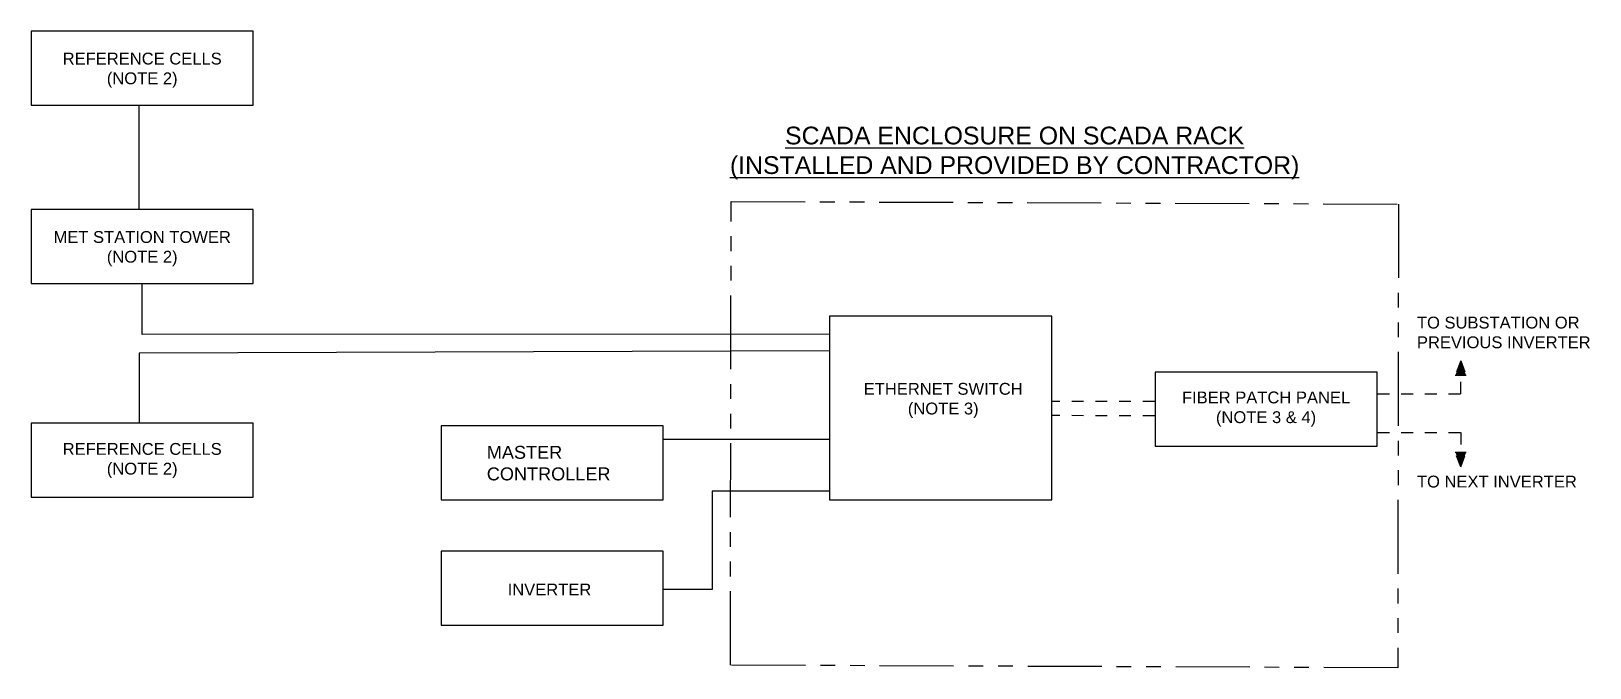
# Model space of a CAD drawing. Header units: feet. Extents: x -17.4 to 31, y -40.9 to 22.6.
# Drawn here: x 6.67 to 19.84, y 14.8 to 20.19 of the extents above; entities that cross this region are included whole.
import ezdxf

# ---------------------------------------------------------------- set-up
doc = ezdxf.new("R2010")
doc.units = ezdxf.units.FT
doc.header["$MEASUREMENT"] = 0
doc.linetypes.add('HIDDEN4', pattern=[0.0935, 0.0625, -0.031])
doc.linetypes.add('PHANTOM2', pattern=[1.25, 0.625, -0.125, 0.125, -0.125, 0.125, -0.125])
for name, color, linetype in [('Border By others', 3, 'PHANTOM2'), ('DEVICES', 5, 'Continuous'), ('E-COMM-ETHR', 191, 'Continuous'), ('E-COMM-SMFB', 131, 'HIDDEN4'), ('G-ANNO-TEXT', 1, 'Continuous')]:
    doc.layers.add(name, color=color, linetype=linetype)
doc.styles.add('NEI-A', font='arial.ttf')

msp = doc.modelspace()

# ---------------------------------------------------------------- texts
at = {"layer": 'G-ANNO-TEXT', "style": 'NEI-A'}
for s, width, gutter_width, heights, insert, char_height, attachment_point in [('REFERENCE CELLS (NOTE 2)', 1.79429, 0.5, [0], (7.612, 19.855), 0.1, 5), ('{\\LSCADA ENCLOSURE ON SCADA RACK\\P(INSTALLED AND PROVIDED BY CONTRACTOR)}', 4.81874, 0, [0.486], (14.979, 18.933), 0.15, 8), ('MET STATION TOWER\\P(NOTE 2)', 1.79429, 0.5, [0.697], (7.612, 18.347), 0.1, 5), ('TO SUBSTATION OR PREVIOUS INVERTER', 2.02965, 0.5, [0], (18.376, 17.504), 0.1, 7), ('ETHERNET SWITCH\\P(NOTE 3)', 1.79429, 0.5, [0], (14.376, 17.064), 0.1, 5), ('FIBER PATCH PANEL\\P(NOTE 3 & 4)', 2.02965, 0.5, [0], (17.102, 16.991), 0.1, 5), ('REFERENCE CELLS (NOTE 2)', 1.79429, 0.5, [0], (7.612, 16.556), 0.1, 5), ('TO NEXT INVERTER', 2.02965, 0.5, [0], (18.376, 16.327), 0.1, 7), ('INVERTER', 1.79429, 0.5, [0], (11.051, 15.466), 0.1, 5)]:
    msp.add_mtext_dynamic_manual_height_columns(s, width=width, gutter_width=gutter_width, heights=heights, dxfattribs=dict(at, insert=insert, char_height=char_height, attachment_point=attachment_point))
at = {"layer": 'G-ANNO-TEXT', "insert": (10.522, 16.387), "char_height": 0.1094, "width": 1.5169, "attachment_point": 7, "style": 'NEI-A'}
msp.add_mtext('MASTER CONTROLLER', dxfattribs=at)

# ---------------------------------------------------------------- blocks, each defined once
blk = doc.blocks.new('arr')
at = {"ltscale": 0.5}
h = blk.add_hatch(color=256, dxfattribs=at)
h.dxf.hatch_style = 1
h.paths.add_polyline_path([(0.046, 0.123), (-0.046, 0.123), (0, 0)])
for p, q in [((0, 0), (-0.046, 0.123)), ((-0.046, 0.123), (0.046, 0.123)), ((0, 0), (0.046, 0.123))]:
    blk.add_line(p, q, dxfattribs=at)

# ---------------------------------------------------------------- linework, layer by layer
at = {"layer": 'Border By others'}
msp.add_lwpolyline([(12.585, 18.746), (18.22, 18.724), (18.214, 14.804), (12.579, 14.827)], close=True, dxfattribs=at)
at = {"layer": 'DEVICES'}
for points in [[(6.674, 19.56), (8.549, 19.56), (8.549, 20.185), (6.674, 20.185)], [(6.674, 18.052), (8.549, 18.052), (8.549, 18.677), (6.674, 18.677)], [(13.417, 16.224), (15.292, 16.224), (15.292, 17.776), (13.417, 17.776)], [(16.165, 16.679), (18.04, 16.679), (18.04, 17.304), (16.165, 17.304)], [(6.674, 16.246), (8.549, 16.246), (8.549, 16.871), (6.674, 16.871)], [(10.137, 16.224), (12.012, 16.224), (12.012, 16.849), (10.137, 16.849)], [(10.137, 15.166), (12.012, 15.166), (12.012, 15.791), (10.137, 15.791)]]:
    msp.add_lwpolyline(points, close=True, dxfattribs=at)
at = {"layer": 'E-COMM-ETHR'}
msp.add_line((7.584, 19.553), (7.584, 18.674), dxfattribs=at)
for points in [[(13.417, 17.623), (7.612, 17.62), (7.612, 18.052)], [(13.417, 17.482), (7.585, 17.465), (7.585, 16.869)], [(13.417, 16.735), (12.012, 16.735)], [(13.417, 16.297), (12.425, 16.297), (12.425, 15.466), (12.012, 15.466)]]:
    msp.add_lwpolyline(points, dxfattribs=at)
at = {"layer": 'E-COMM-SMFB'}
for p, q in [((16.161, 17.056), (15.292, 17.056)), ((16.161, 16.934), (15.295, 16.936))]:
    msp.add_line(p, q, dxfattribs=at)
for points in [[(18.044, 17.12), (18.746, 17.12), (18.746, 17.276)], [(18.044, 16.793), (18.746, 16.793), (18.746, 16.626)]]:
    msp.add_lwpolyline(points, dxfattribs=at)

# ---------------------------------------------------------------- block references
at = {"layer": 'E-COMM-SMFB', "rotation": 180}
msp.add_blockref('arr', (18.746, 17.399), dxfattribs=at)
at = {"layer": 'E-COMM-SMFB'}
msp.add_blockref('arr', (18.746, 16.503), dxfattribs=at)

msp.set_redraw_order([(e.dxf.handle, doc.entitydb.next_handle()) for e in msp.query("TEXT MTEXT ATTDEF DIMENSION ARC_DIMENSION")])  # texts and dimensions are drawn at this point

doc.saveas('drawing.dxf')
